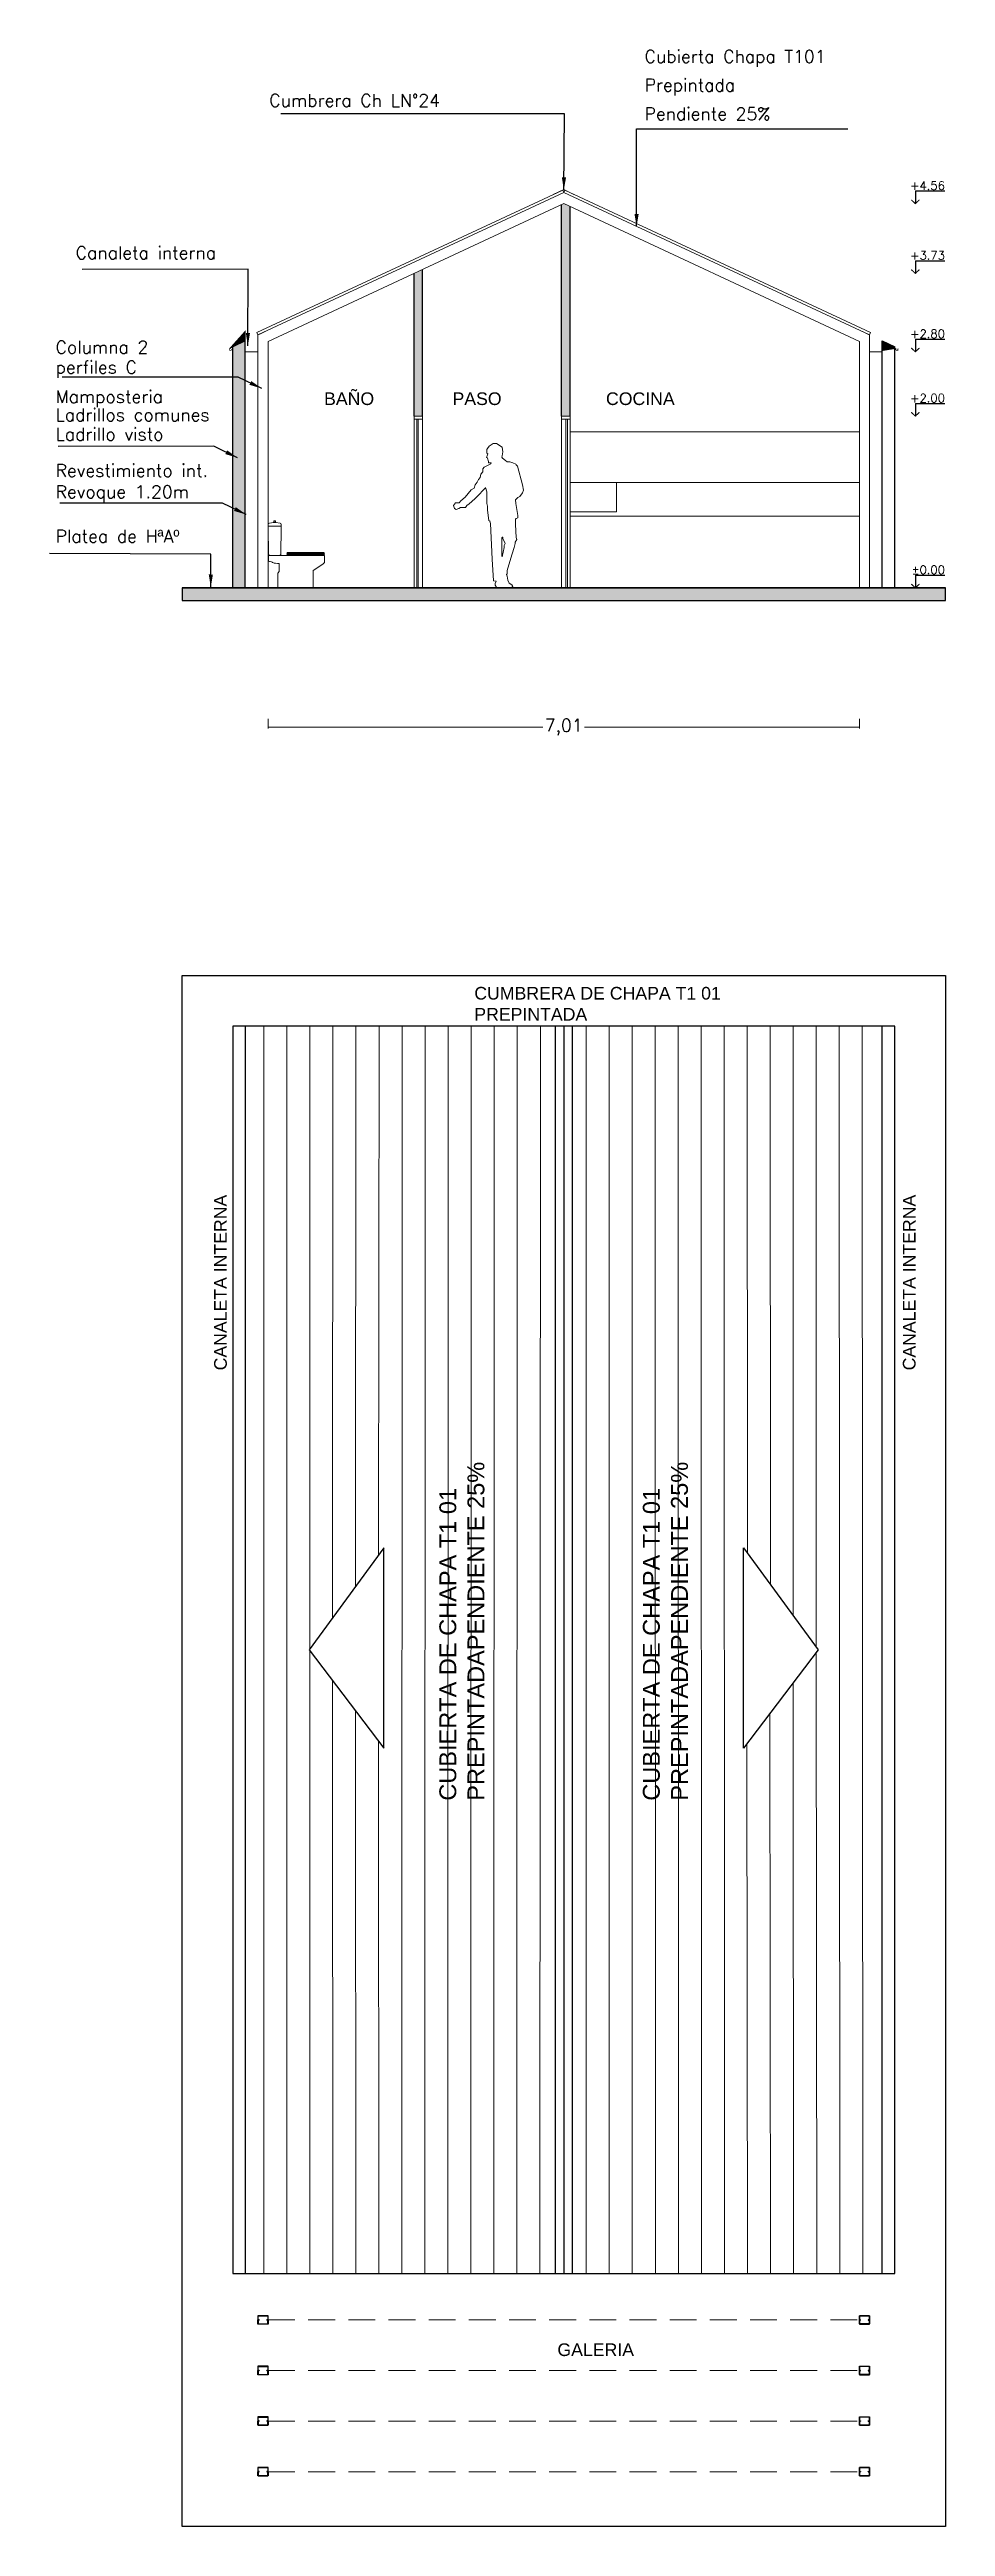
# Model space of a CAD drawing. Header units: metres. Extents: x 5593058 to 5593183, y 6971841 to 6972020.
# Drawn here: x 5593151.75 to 5593162.37, y 6971982.57 to 6972011.95 of the extents above; entities that cross this region are included whole.
import ezdxf
from ezdxf.enums import TextEntityAlignment as Align

# ---------------------------------------------------------------- set-up
doc = ezdxf.new("R2010")
doc.units = ezdxf.units.M
doc.header["$LTSCALE"] = 0.1
doc.header["$PDMODE"] = 35
doc.header["$PDSIZE"] = -3
for name, pattern in [('ACAD_ISO03W100', [30, 12, -18]), ('HIDDEN', [9.524999999999999, 6.35, -3.175]), ('HIDDEN2', [4.762499999999999, 3.175, -1.5875])]:
    doc.linetypes.add(name, pattern=pattern)
for name, color, linetype, lineweight in [('0-COTAS', 9, 'Continuous', 0), ('A-ABERTURAS', 1, 'Continuous', 0), ('A-MOBILIARIO', 1, 'Continuous', 5), ('A-PISOS', 252, 'Continuous', 0), ('A-PLANILLA LOCALES', 2, 'Continuous', 0), ('A-PROYECCIONES', 253, 'ACAD_ISO03W100', 0), ('B Mobiliario', 1, 'Continuous', 0)]:
    doc.layers.add(name, color=color, linetype=linetype, lineweight=lineweight)
for name, color, linetype in [('A - MUROS', 2, 'Continuous'), ('A - PISOS', 1, 'Continuous'), ('A - PROYECCION', 1, 'HIDDEN2'), ('A - TEXTOS', 1, 'Continuous'), ('A - VISTA 2', 2, 'Continuous'), ('A- HACH_MURO', 10, 'Continuous'), ('Borde Rio', 160, 'Continuous'), ('PLANTA DE TECHOS', 1, 'Continuous'), ('simb_cota nivel', 1, 'Continuous')]:
    doc.layers.add(name, color=color, linetype=linetype)
doc.styles.add('arial', font='arial.ttf')
doc.styles.add('COTAS', font='arial.ttf', dxfattribs={"width": 0.7})
doc.styles.add('ROMANS', font='romans')
doc.styles.get("Standard").update_dxf_attribs({"font": 'simplex.shx'})
doc.dimstyles.new('1-100', dxfattribs={"dimscale": 0.05, "dimtxt": 6, "dimasz": 3, "dimexe": 1.25, "dimexo": 0.625, "dimtad": 0, "dimzin": 1, "dimtxsty": 'COTAS', "dimcen": 0, "dimazin": 0, "dimtm": 1e-09, "dimtfac": 1, "dimtofl": 0, "dimtmove": 0, "dimatfit": 3, "dimfxl": 1.25, "dimarcsym": 0})
doc.dimstyles.new('EST-1.100', dxfattribs={"dimtxt": 0.15, "dimasz": 0.01, "dimexe": 0.015, "dimexo": 0, "dimgap": 0.05, "dimtad": 0, "dimtxsty": 'Standard', "dimblk": 'DOT', "dimcen": 0.02, "dimclrd": 256, "dimclre": 256, "dimclrt": 256, "dimazin": 0, "dimtfac": 1, "dimtmove": 0, "dimatfit": 3, "dimfxl": 0.1, "dimfxlon": 1, "dimlwd": -1, "dimlwe": -1, "dimarcsym": 0})

msp = doc.modelspace()

# ---------------------------------------------------------------- texts
at = {"layer": 'A - TEXTOS', "color": 252, "lineweight": 15, "ltscale": 0.08, "style": 'ROMANS'}
for s, p in [('Cubierta Chapa T101', (5593158.805173648, 6972011.794899343)), ('Prepintada ', (5593158.805173648, 6972011.456041622)), ('Cumbrera Ch LN°24 ', (5593154.355556245, 6972011.273137379)), ('Pendiente 25%%%', (5593158.805173648, 6972011.114496138)), ('Canaleta interna', (5593152.059997728, 6972009.465684876)), ('Columna 2 ', (5593151.822271874, 6972008.345626481)), ('perfiles C', (5593151.822271874, 6972008.108024349)), ('Mamposteria ', (5593151.822271874, 6972007.759046931)), ('Ladrillos comunes', (5593151.822271874, 6972007.543720064)), ('Ladrillo visto', (5593151.822271874, 6972007.313543193)), ('Revestimiento int.', (5593151.822271874, 6972006.882889978)), ('Revoque 1.20m', (5593151.822271874, 6972006.630437843)), ('Platea de HªAº', (5593151.822271874, 6972006.103258825))]:
    msp.add_text(s, height=0.15, dxfattribs=at).set_placement(p)
at = {"layer": 'A-PLANILLA LOCALES', "style": 'arial'}
for s, p in [('BAÑO ', (5593155.005539993, 6972007.73474053)), ('PASO ', (5593156.528235107, 6972007.73474053)), ('COCINA ', (5593158.347969031, 6972007.73474053)), ('GALERIA ', (5593157.772053357, 6971984.589159572))]:
    msp.add_text(s, height=0.15, dxfattribs=at).set_placement(p)
at = {"layer": 'PLANTA DE TECHOS', "color": 2, "insert": (5593156.786860356, 6972000.831726243), "char_height": 0.15, "attachment_point": 1}
msp.add_mtext_dynamic_manual_height_columns('\\pxt10;{\\fArial|b0|i0|c0|p34;CUMBRERA DE CHAPA T1 01\\PPREPINTADA}', width=3.660547189656425, gutter_width=12.5, heights=[0.5983076272901815], dxfattribs=at)
at = {"layer": 'PLANTA DE TECHOS', "color": 2}
for s, width, heights, insert, char_height, attachment_point, rotation in [('\\pxt10;{\\fArial|b0|i0|c0|p34;CANALETA INTERNA }', 3.660547189656425, [0.5983076272901815], (5593153.702493122, 6971996.282220558), 0.15, 1, 90.00000000000001), ('\\pxt10;{\\fArial|b0|i0|c0|p34;CANALETA INTERNA }', 3.660547189656425, [0.5983076272901815], (5593161.86801389, 6971996.282220558), 0.15, 1, 90.00000000000001), ('\\pxt10;{\\fArial|b0|i0|c0|p34;CUBIERTA DE CHAPA T1 01\\PPREPINTADAPENDIENTE 25%}', 8.654250567089548, [1.807419795579904], (5593156.908817663, 6971991.177203856), 0.2, 7, 90.00000000000003), ('\\pxt10;{\\fArial|b0|i0|c0|p34;CUBIERTA DE CHAPA T1 01\\PPREPINTADAPENDIENTE 25%}', 8.654250567089548, [1.807419795579904], (5593158.785716423, 6971991.177203856), 0.2, 1, 89.99999999999999)]:
    msp.add_mtext_dynamic_manual_height_columns(s, width=width, gutter_width=12.5, heights=heights, dxfattribs=dict(at, insert=insert, char_height=char_height, attachment_point=attachment_point, rotation=rotation))

# ---------------------------------------------------------------- blocks, each defined once
blk = doc.blocks.new('PERFIL C 120')
blk.add_lwpolyline([(0.1049999995157123, 1.862645149230957e-09), (0.1200000001117587, 1.862645149230957e-09), (0.1200000001117587, 0.05000000167638063), (0, 0.05000000353902578), (0, 3.725290298461914e-09), (0.01500000059604645, 1.862645149230957e-09), (0.01500000059604645, 0.002000002190470695), (0.001999999396502972, 0.002000002190470695), (0.002000000327825546, 0.04800000321120024), (0.1184000009670854, 0.04800000134855509), (0.1184000009670854, 0.002000002190470695), (0.1049999995157123, 0.002000002190470695)], close=True)
blk = doc.blocks.new('EST MET')
at = {"layer": 'A-PROYECCIONES', "color": 253, "linetype": 'HIDDEN', "ltscale": 0.5}
blk.add_line((0.1200000001117587, -1.862645149230957e-09), (7.1304637696594, 0), dxfattribs=at)
at = {"layer": 'A - VISTA 2'}
blk.add_blockref('PERFIL C 120', (0, -3.725290298461914e-09), dxfattribs=at)
at = {"layer": 'A - VISTA 2', "xscale": -1, "rotation": 180}
blk.add_blockref('PERFIL C 120', (0, 3.725290298461914e-09), dxfattribs=at)
at = {"layer": 'A - VISTA 2', "xscale": -1}
blk.add_blockref('PERFIL C 120', (7.250463769771159, -1.396983861923218e-07), dxfattribs=at)
at = {"layer": 'A - VISTA 2', "rotation": 180}
blk.add_blockref('PERFIL C 120', (7.250463769771159, -1.322478055953979e-07), dxfattribs=at)
blk = doc.blocks.new('_Dot')
at = {"color": 0, "linetype": 'ByBlock', "lineweight": -2}
blk.add_line((-0.5, 0), (-1, 0), dxfattribs=at)
at = {"color": 0, "linetype": 'ByBlock', "const_width": 0.5}
blk.add_lwpolyline([(-0.25, 0, 1), (0.25, 0, 1)], format="xyb", close=True, dxfattribs=at)
blk = doc.blocks.new('*D181')
at = {"layer": '0-COTAS', "transparency": 16777216}
for p, q in [((5593154.342035215, 6972004.012604863), (5593154.342035215, 6972003.897604863)), ((5593154.352035215, 6972003.912604863), (5593157.600838481, 6972003.912604863)), ((5593161.342498891, 6972003.912604863), (5593158.093695625, 6972003.912604863)), ((5593161.352498891, 6972004.012604863), (5593161.352498891, 6972003.897604863))]:
    blk.add_line(p, q, dxfattribs=at)
at = {"layer": 'Defpoints', "color": 0, "transparency": 16777216}
for p in [(5593154.342035215, 6972004.364535985), (5593161.352498891, 6972004.364535985), (5593161.352498891, 6972003.912604863)]:
    blk.add_point(p, dxfattribs=at)
at = {"layer": '0-COTAS', "transparency": 16777216, "xscale": 0.01, "yscale": 0.01, "zscale": 0.01, "rotation": 180}
blk.add_blockref('_Dot', (5593154.342035215, 6972003.912604863), dxfattribs=at)
at = {"layer": '0-COTAS', "transparency": 16777216, "xscale": 0.01, "yscale": 0.01, "zscale": 0.01}
blk.add_blockref('_Dot', (5593161.352498891, 6972003.912604863), dxfattribs=at)
at = {"layer": '0-COTAS', "transparency": 16777216, "insert": (5593157.847267053, 6972003.912604863), "char_height": 0.15, "attachment_point": 5}
blk.add_mtext('7,01', dxfattribs=at)
blk = doc.blocks.new('ca_ba_wc014')
for p, q in [((-11.24655365245417, 73.0999999998603), (3.999004470184445, 73.0999999998603)), ((-5.12377459090203, 77.49549995944835), (-2.12377459090203, 77.49549995944835)), ((-4.522138778585941, 77.99838909995742), (-2.725410403683782, 77.99838909995742)), ((1.864240618422627, 38.5), (-9.111789800226688, 38.5)), ((14.3490606690757, 41), (15.3490606690757, 41)), ((15.3490606690757, 40.5), (14.3490606690757, 40.5)), ((14.3490606690757, 38.99999999976717), (15.3490606690757, 38.99999999976717)), ((15.3490606690757, 38.5), (14.3490606690757, 38.5)), ((15.3490606690757, 41), (49.35040532145649, 41)), ((15.3490606690757, 41), (15.3490606690757, 40.5)), ((15.3490606690757, 40.5), (49.35040532145649, 40.5)), ((15.3490606690757, 38.99999999976717), (49.35040532145649, 38.99999999976717)), ((15.3490606690757, 38.99999999976717), (15.3490606690757, 38.5)), ((15.3490606690757, 38.5), (49.35040532145649, 38.5)), ((50.35040532099083, 41), (49.35040532145649, 41)), ((49.35040532145649, 41), (49.35040532145649, 40.5)), ((49.35040532145649, 40.5), (50.35040532099083, 40.5)), ((50.35040532099083, 38.99999999976717), (49.35040532145649, 38.99999999976717)), ((49.35040532145649, 38.99999999976717), (49.35040532145649, 38.5)), ((49.35040532145649, 38.5), (50.35040532099083, 38.5))]:
    blk.add_line(p, q)
blk.add_lwpolyline([(-11.00035017495975, 36.62559432955459), (-11.00035017495975, 32.93495359225199, 0.4164187560727259), (-9.111789800226688, 31.06054792180657), (-7.504595919046551, 30.86428933148272), (-6.753741478547454, 30.50417562527582), (-6.153067109175026, 29.90398147050291), (-5.222005766816437, 29.48385113570839), (-4.110760478768498, 29.24377068667673), (-2.669128218200058, 29.09372214809991), (-0.2363809514790773, 29.00369023787789), (1.599617470987141, 29.00369023787789), (1.599617470987141, 19.51427674014121), (0, 17.31658401712775), (0, 0), (41.78995765000582, 0), (41.78995765000582, 20.44999999995343), (53.46327868802473, 27.9897478276398), (54.70165592851117, 29.22713268967345), (55.30315672419965, 30.18168553127907), (55.55344634782523, 31.22746583772823), (55.55344634782523, 37.83822993119247, 0.4142135623730951), (54.89167627878487, 38.5), (50.35040532099083, 38.5), (50.35040532099083, 38.99999999976717), (54.66102328943089, 38.99999999976717, 1), (54.66102328943089, 40.5), (50.35040532099083, 40.5), (50.35040532099083, 41), (54.38692514738068, 41, 1), (54.38692514738068, 42), (11.54449032060802, 42, 1), (11.54449032060802, 41), (14.3490606690757, 41), (14.3490606690757, 40.5), (11.54449032060802, 40.5, 1), (11.54449032060802, 38.99999999976717), (14.3490606690757, 38.99999999976717), (14.3490606690757, 38.5), (1.864240618422627, 38.5, 0.4164187560727259), (3.752800992690027, 40.37440567021258), (3.999004470184445, 70.65750181209296), (3.999004470184445, 73.0999999998603), (4.19900447037071, 73.0999999998603), (4.19900447037071, 75.06090159807354, 0.3903323688886576), (2.730405436363071, 76.65549677726813), (-2.12377459090203, 77.49549995944835), (-2.12377459090203, 77.79662402835675, 0.4126931531334773), (-2.32273583766073, 77.99662133073434, 0.0004018747618855861), (-2.725410403683782, 77.99838909995742), (-2.630983089096844, 79.39165515918285, 0.433122653446227), (-2.730399697553366, 79.49841642612591, 0.0008862867053626449), (-3.62377459090203, 79.5, 0.0008862867053625894), (-4.517149484716356, 79.49841642612591, 0.4331226534462188), (-4.616566093172878, 79.39165515918285), (-4.522138778585941, 77.99838909995742, 0.0004018747618856972), (-4.924813344608992, 77.99662133073434, 0.4126931531334773), (-5.12377459090203, 77.79662402835675), (-5.12377459090203, 77.49549995944835), (-9.977954618632793, 76.65549677726813, 0.3903323688886576), (-11.44655365264043, 75.06090159807354), (-11.44655365264043, 73.0999999998603), (-11.24655365245417, 73.0999999998603), (-11.24655365245417, 70.70096405153163), (-11.00035017495975, 40.37440567021258, 0.4164187560727259), (-9.111789800226688, 38.5, 0.4164187560727259)], format="xyb", close=True)
blk = doc.blocks.new('ca_pers001')
for p, q in [((40.35520008071171, 158.8530318667472), (39.52982780234697, 159.5865841556529)), ((40.17177002403696, 154.0835984865007), (39.9883399673613, 153.9008821654547)), ((57.17143345316254, 154.8993899098309), (57.59796128376638, 156.6523750000306)), ((57.96482139711679, 153.7154788396874), (57.17143345316254, 154.8993899098309)), ((61.63342253061955, 150.9639860051111), (57.96482139711679, 153.7154788396874)), ((63.46780706626851, 149.588239587823), (61.63342253061955, 150.9639860051111)), ((66.58616001419523, 149.588239587823), (63.46780706626851, 149.588239587823)), ((70.07137307547146, 148.1668140902739), (66.58616001419523, 149.588239587823)), ((73.55658613674814, 146.7453885927239), (70.07137307547146, 148.1668140902739)), ((37.42031917390932, 118.1314753159654), (27.51492817565622, 107.8590562665668)), ((74.29030636344851, 145.8291199827727), (73.55658613674814, 146.7453885927239)), ((6.053275669072718, 94.28430841473255), (8.07104827694775, 95.38598035045152)), ((57.96482139711679, 60.16472246410058), (58.14825145379109, 60.27308460858876)), ((57.59796128376638, 36.68567520968054), (57.29987169750075, 37.78734714539951)), ((62.55065678289293, 15.77540446879084), (62.5001355539107, 16.20027015736014))]:
    blk.add_line(p, q)
for points in [[(39.9883399673613, 153.9008821654547), (41.45582240521162, 149.8650010741135), (41.45582240521162, 148.121135010012), (44.57417535313743, 148.121135010012), (44.02388518311272, 147.1135082395372), (36.31969684940941, 143.2603434692423), (34.4853962826578, 141.2424029235717), (34.4853962826578, 137.7573578000902), (32.28419361810711, 134.6404323234219), (31.36700135028241, 130.7872675531271), (29.53270078353125, 128.58661068641), (28.06526033013006, 125.4669982050209), (25.68062760890371, 122.1673564073067), (24.39653324328037, 118.1314753159654), (20.72793210977761, 116.1135347702948), (17.24267706405226, 111.7095340321403), (13.75746400277512, 107.490936619753), (8.437950374747288, 103.2723392073663), (6.494050194984538, 100.7976078590805)], [(40.35520008071171, 158.8530318667472), (40.1717700240365, 157.7513599310282), (38.88780161175873, 154.451718133314), (40.1717700240365, 154.0835984865007)], [(57.59796128376593, 156.6523750000306), (58.33163952601763, 161.4218083802771), (57.41448924264205, 166.9247940494292), (50.81096521788731, 171.0520333012937), (46.95876608991466, 171.0520333012937), (42.18958461636112, 168.0237789804269), (39.9883399673613, 165.272286145851), (39.52982780234606, 164.1733012148534), (39.52982780234606, 159.5865841556529)], [(50.26059107896481, 7.703642286108789), (47.3256681877142, 8.437194575014018), (45.67479767763734, 34.11958570087199), (43.84049711088528, 76.30824682946468), (43.10677688418491, 79.24245598508696), (41.82272450301025, 79.97600827399219), (40.26350604459822, 92.0836515480155), (40.26350604459822, 96.85308492826243), (39.25461974066047, 100.155413730698), (39.25461974066047, 113.9128779035782), (37.78717928725928, 119.0477439259171), (37.42031917390932, 118.1314753159654)], [(74.29030636344942, 145.8291199827722), (75.57431676017495, 144.3620154049613), (81.62759259935319, 122.3500727283526), (82.91168696497698, 115.7454151234815), (81.62759259935319, 112.8112059678592), (78.3258935636486, 108.409892234426), (75.94121885797449, 107.1255039776611), (73.18972602339818, 104.3740111430852), (73.92348823454722, 100.155413730698), (76.12469089909837, 85.8471135899581), (76.12469089909837, 83.09562075538179), (74.10691829122288, 82.36206846647656), (73.46489210063555, 81.44311285180356), (73.46489210063555, 75.02385857269974), (74.29030636344942, 59.6165735009622), (75.02406857459891, 57.23051330847829), (73.00629596672297, 54.11358783181004), (72.82286591004731, 52.46107992823136), (71.72228556999744, 47.87704987375218), (69.33765284877109, 40.35612365892939), (66.76954808642131, 31.18268954052837), (63.559501102382, 20.54483784903778), (63.559501102382, 16.32624043665055), (62.5001355539107, 16.20027015736014)], [(6.494050194984538, 100.7976078590805), (2.384590566672159, 100.7976078590805), (-1.701050678093452e-07, 97.76935353821409), (1.100580169945715, 94.10159209368612), (2.934964705594666, 92.81720383692118), (6.053275669072718, 94.10159209368612), (6.053275669072718, 94.2843084147321)], [(27.51492817565577, 107.8590562665668), (25.31372551110508, 105.4729960740829), (18.34325740410304, 99.60457776283829), (15.59184853842407, 97.76935353821409), (13.94085207500166, 95.2946221899283), (11.18944320932314, 95.15489794442237), (8.437950374747288, 95.15489794442237), (8.07104827694775, 95.38598035045106)], [(57.96482139711679, 60.16472246410058), (57.13932316540513, 59.24845385414892), (57.00182409568424, 46.95809425907919), (57.29987169750075, 43.47304913559765), (57.29987169750075, 37.78734714539951)], [(58.148251453792, 60.27308460858876), (58.148251453792, 58.33218524419726), (60.89970230391873, 52.46107992823136), (59.89081599998099, 50.07770674046878), (59.89081599998099, 47.69164654798487), (57.59796128376593, 36.68567520968054)], [(50.26059107896481, 7.703642286108789), (49.1599687544649, 5.134865772578451), (49.1599687544649, 3.299641547954252), (51.17778334678997, -2.497599780326709e-07), (55.0298565214166, -2.497599780326709e-07), (59.79912196386795, -2.497599780326709e-07), (67.87012842647255, -2.497599780326709e-07), (70.25480313214712, 1.467104328050937), (69.15422279209633, 3.485044873721563), (65.85239780304528, 5.685701740438162), (64.20152729296933, 9.170746863919703), (63.46780706626896, 13.94018024416619), (62.55065678289293, 15.77540446879084)]]:
    blk.add_lwpolyline(points)
blk = doc.blocks.new('ref-nivel-co')
at = {"linetype": 'ByBlock'}
blk.add_line((-6.661338147750939e-18, 0.003000000000000043), (0, 7.105427357601002e-17), dxfattribs=at)
at = {"const_width": 0.00025}
blk.add_lwpolyline([(-0.0009750000000000058, 0.0009040375655910099), (0, 7.107378921511475e-17), (0.0009749999999999983, 0.0009040375655910099)], dxfattribs=at)
blk.add_lwpolyline([(-6.661338147750939e-18, 0.003000000000000043), (0.006999999999999997, 0.003000000000000043)])
blk.add_attdef('NIVEL', text='', height=0.002).set_placement((0.006999999999999997, 0.003262265530143154), align=Align.RIGHT)

# ---------------------------------------------------------------- dimensions: what is measured, and where the dimension line sits
at = {"layer": '0-COTAS'}
dim = msp.add_linear_dim(base=(5593161.352498891, 6972003.912604863), p1=(5593154.342035215, 6972004.364535985), p2=(5593161.352498891, 6972004.364535985), dimstyle='EST-1.100', dxfattribs=at)
dim.commit()
dim.dimension.update_dxf_attribs({"geometry": '*D181', "text_midpoint": (5593157.847267053, 6972003.912604863)})

# ---------------------------------------------------------------- hatches: boundary and pattern name
at = {"layer": 'A - MUROS'}
h = msp.add_hatch(color=256, dxfattribs=at)
h.dxf.hatch_style = 1
h.paths.add_polyline_path([(5593162.372498893, 6972005.566260621), (5593157.220431219, 6972005.566260621), (5593157.220431205, 6972005.566260613), (5593157.13972114, 6972005.566260613), (5593153.322035213, 6972005.566260621), (5593153.322035213, 6972005.416260617), (5593162.372498892, 6972005.416260617)])
at = {"layer": 'A- HACH_MURO'}
h = msp.add_hatch(color=256, dxfattribs=at)
h.dxf.hatch_style = 1
h.paths.add_polyline_path([(5593157.922035207, 6972010.089463518), (5593157.847267053, 6972010.124328486), (5593157.822035208, 6972010.112562682), (5593157.822035211, 6972007.603264719), (5593157.92203521, 6972007.603264719)])
h = msp.add_hatch(color=256, dxfattribs=at)
h.dxf.hatch_style = 1
h.paths.add_polyline_path([(5593154.072035208, 6972008.493403282), (5593153.922035208, 6972008.420546346), (5593153.922035213, 6972005.566260621), (5593154.072035213, 6972005.566260621)])
h.paths.add_polyline_path([(5593156.172035209, 6972009.34315494), (5593156.072035209, 6972009.296524168), (5593156.072035212, 6972007.603264716), (5593156.172035212, 6972007.603264716)])
h = msp.add_hatch(dxfattribs=at)
h.set_pattern_fill('ANGLE', color=256)
h.set_pattern_definition([(0, (0, 0), (0, 6.985), [5.08, -1.905]), (90, (0, 0), (-6.985, 4.277078946022131e-16), [5.08, -1.905])])
h.paths.add_polyline_path([(5593161.772498898, 6972008.420546346), (5593161.622498898, 6972008.493403282), (5593161.622498893, 6972005.566260621), (5593161.772498893, 6972005.566260621)])
at = {"layer": 'B Mobiliario'}
h = msp.add_hatch(dxfattribs=at)
h.set_pattern_fill('LINE', color=256, scale=0.08600000000000001, angle=90)
h.set_pattern_definition([(90, (0, -0.5999999437481165), (-0.27305, 1.671949042535924e-17), [])])
h.paths.add_polyline_path([(5593157.747267043, 6972000.367367607), (5593154.072035213, 6972000.367367607), (5593154.072035213, 6971985.567367604), (5593157.747267043, 6971985.567367604)])
h.paths.add_polyline_path([(5593155.714631708, 6971991.801887128), (5593154.829266991, 6971992.967367605), (5593155.714631708, 6971994.176014678)], flags=16)
h.paths.add_polyline_path([(5593161.622498873, 6972000.367367607), (5593157.947267042, 6972000.367367607), (5593157.947267042, 6971985.567367604), (5593161.622498873, 6971985.567367604)])
h.paths.add_polyline_path([(5593159.979902377, 6971991.801887128), (5593159.979902377, 6971994.176014678), (5593160.865267094, 6971992.967367605)], flags=16)
h.paths.add_polyline_path([(5593157.010659409, 6971991.105648604), (5593157.010659409, 6971995.226931005), (5593156.261773553, 6971995.226931005), (5593156.261773553, 6971991.105648604)], flags=24)
h.paths.add_polyline_path([(5593159.435079769, 6971991.105648604), (5593159.435079769, 6971995.226931005), (5593158.686193913, 6971995.226931005), (5593158.686193913, 6971991.105648604)], flags=24)

# ---------------------------------------------------------------- linework, layer by layer
at = {"layer": '0-COTAS'}
for p, q in [((5593154.209357473, 6972008.593449847), (5593157.834588503, 6972010.283923075)), ((5593157.847267054, 6972010.256733841), (5593157.834588504, 6972010.283923076)), ((5593157.847267054, 6972010.256733841), (5593157.859945604, 6972010.283923075)), ((5593161.485177302, 6972008.593449536), (5593157.859945603, 6972010.283923075)), ((5593154.222036023, 6972008.566260614), (5593154.209357473, 6972008.593449847)), ((5593161.472498897, 6972008.566260218), (5593161.485177454, 6972008.593449465))]:
    msp.add_line(p, q, dxfattribs=at)
msp.add_lwpolyline([(5593154.222036023, 6972008.566260541), (5593154.222035995, 6972008.5662606), (5593157.847267053, 6972010.256733841)], dxfattribs=at)
at = {"layer": 'A - PISOS'}
msp.add_lwpolyline([(5593153.324035212, 6972000.967367606), (5593162.372498876, 6972000.967367606), (5593162.371498873, 6971982.567367662), (5593153.323035209, 6971982.567367662)], close=True, dxfattribs=at)
at = {"layer": 'A - PROYECCION', "color": 2, "linetype": 'Continuous'}
for p, q in [((5593157.747267043, 6972000.367367607), (5593157.747267043, 6971985.567367604)), ((5593157.847267043, 6972000.367367607), (5593157.847267043, 6971985.567367604)), ((5593157.947267042, 6972000.367367607), (5593157.947267042, 6971985.567367604))]:
    msp.add_line(p, q, dxfattribs=at)
for points in [[(5593153.922035213, 6971985.567367604), (5593161.772498873, 6971985.567367604), (5593161.772498873, 6972000.367367607), (5593153.922035213, 6972000.367367607)], [(5593154.072035213, 6971985.567367604), (5593161.622498873, 6971985.567367604), (5593161.622498873, 6972000.367367607), (5593154.072035213, 6972000.367367607)]]:
    msp.add_lwpolyline(points, close=True, dxfattribs=at)
at = {"layer": 'A - PROYECCION', "color": 1, "linetype": 'Continuous', "flags": 128}
for points in [[(5593155.714631708, 6971991.801887128), (5593155.714631708, 6971994.176014678), (5593154.829266991, 6971992.967367605), (5593155.714631708, 6971991.801887128)], [(5593159.979902377, 6971991.801887128), (5593159.979902377, 6971994.176014678), (5593160.865267094, 6971992.967367605), (5593159.979902377, 6971991.801887128)]]:
    msp.add_lwpolyline(points, dxfattribs=at)
at = {"layer": 'A-ABERTURAS', "color": 1}
for p, q in [((5593156.072035213, 6972007.566260614), (5593156.172035213, 6972007.566260614)), ((5593156.072035212, 6972007.566260614), (5593156.072035212, 6972005.566260614)), ((5593156.104138587, 6972007.565924908), (5593156.104138587, 6972005.565924908)), ((5593156.122035211, 6972007.566260614), (5593156.122035211, 6972005.566260614)), ((5593156.172035212, 6972007.566260613), (5593156.172035212, 6972005.566260614)), ((5593157.822035211, 6972007.566260614), (5593157.92203521, 6972007.566260613)), ((5593157.822035211, 6972007.566260614), (5593157.822035211, 6972005.566260614)), ((5593157.822035211, 6972007.566260616), (5593157.922035211, 6972007.566260616)), ((5593157.872035211, 6972007.566260611), (5593157.872035211, 6972005.566260611)), ((5593157.893136605, 6972007.566260611), (5593157.893136605, 6972005.566260611)), ((5593157.92203521, 6972007.566260613), (5593157.92203521, 6972005.566260614))]:
    msp.add_line(p, q, dxfattribs=at)
at = {"layer": 'A-ABERTURAS', "color": 1, "flags": 128}
msp.add_lwpolyline([(5593157.720218228, 6972010.231380831), (5593157.847059932, 6972010.290364687), (5593157.968689796, 6972010.232140111)], dxfattribs=at)
at = {"layer": 'A-ABERTURAS', "color": 1}
for points in [[(5593156.072035212, 6972007.603264716), (5593156.172035212, 6972007.603264716), (5593156.172035212, 6972007.566260614), (5593156.072035212, 6972007.566260614)], [(5593157.82203521, 6972007.603264719), (5593157.92203521, 6972007.603264719), (5593157.92203521, 6972007.566260616), (5593157.82203521, 6972007.566260616)]]:
    msp.add_lwpolyline(points, close=True, dxfattribs=at)
at = {"layer": 'A-MOBILIARIO', "color": 1}
for p, q in [((5593157.92203521, 6972007.416260613), (5593161.352498891, 6972007.416260614)), ((5593157.922035207, 6972006.81626059), (5593161.352498891, 6972006.816260614)), ((5593157.922035213, 6972006.416260613), (5593161.352498891, 6972006.416260614))]:
    msp.add_line(p, q, dxfattribs=at)
at = {"layer": 'A-PISOS'}
for p, q in [((5593154.222035209, 6972008.566260234), (5593157.847267054, 6972010.256733841)), ((5593161.472498904, 6972008.566260232), (5593157.847267053, 6972010.256733841))]:
    msp.add_line(p, q, dxfattribs=at)
for points in [[(5593157.847267053, 6972010.124328486), (5593154.34203521, 6972008.489811809)], [(5593157.847267053, 6972010.124328486), (5593161.352498896, 6972008.489811809)], [(5593154.34203521, 6972008.489811809), (5593154.342035215, 6972005.566260614), (5593154.222035216, 6972005.566260614), (5593154.222035209, 6972008.566260614)], [(5593161.352498896, 6972008.489811809), (5593161.352498891, 6972005.566260614), (5593161.47249889, 6972005.566260614), (5593161.472498897, 6972008.566260614)]]:
    msp.add_lwpolyline(points, dxfattribs=at)
msp.add_lwpolyline([(5593157.922035207, 6972006.816260614), (5593158.474121419, 6972006.816260614), (5593158.474121422, 6972006.466260613), (5593157.92203521, 6972006.466260613)], close=True, dxfattribs=at)
at = {"layer": 'Borde Rio', "color": 3}
for p, q in [((5593157.822035211, 6972007.603264719), (5593157.822035208, 6972010.112562682)), ((5593157.92203521, 6972007.603264719), (5593157.922035207, 6972010.089463518)), ((5593156.072035212, 6972007.603264716), (5593156.072035209, 6972009.296524168)), ((5593156.172035212, 6972007.603264716), (5593156.172035209, 6972009.343154941)), ((5593154.072035208, 6972008.496314075), (5593153.922035208, 6972008.426367916)), ((5593153.922035213, 6972005.566260614), (5593153.922035208, 6972008.426367916)), ((5593154.072035213, 6972005.566260614), (5593154.072035208, 6972008.496314075)), ((5593161.622498893, 6972005.566260614), (5593161.622498898, 6972008.496314075)), ((5593161.622498898, 6972008.496314075), (5593161.772498898, 6972008.426367916)), ((5593161.772498893, 6972005.566260614), (5593161.772498898, 6972008.426367916)), ((5593153.322035213, 6972005.566260617), (5593162.372498892, 6972005.566260621))]:
    msp.add_line(p, q, dxfattribs=at)
at = {"layer": 'Borde Rio', "color": 1, "const_width": 0.01, "flags": 128}
for points in [[(5593154.311986887, 6972008.609950909), (5593154.222036023, 6972008.566260614), (5593154.222036023, 6972008.366260613), (5593154.072036023, 6972008.366260613), (5593154.072036022, 6972008.493403678), (5593153.885837733, 6972008.402964765), (5593153.885837733, 6972008.382964766), (5593153.900837732, 6972008.382964766), (5593153.914979869, 6972008.397106901)], [(5593161.382547219, 6972008.609950909), (5593161.472498083, 6972008.566260614), (5593161.472498083, 6972008.366260613), (5593161.622498083, 6972008.366260613), (5593161.622498084, 6972008.493403678), (5593161.808696373, 6972008.402964765), (5593161.808696373, 6972008.382964766), (5593161.793696374, 6972008.382964766), (5593161.779554238, 6972008.397106901)]]:
    msp.add_lwpolyline(points, dxfattribs=at)
at = {"layer": 'Borde Rio', "color": 3}
msp.add_lwpolyline([(5593161.472498083, 6972008.566260541), (5593161.472498111, 6972008.5662606)], dxfattribs=at)
at = {"layer": 'Borde Rio', "color": 3, "flags": 128}
msp.add_lwpolyline([(5593153.322035213, 6972005.566260617), (5593153.322035213, 6972005.416260617), (5593162.372498892, 6972005.416260617), (5593162.372498893, 6972005.566260621), (5593153.322035213, 6972005.566260621)], dxfattribs=at)

# ---------------------------------------------------------------- block references
for p in [(5593154.222034785, 6971985.017367608), (5593154.222034636, 6971984.417367612), (5593154.222034636, 6971983.817367609), (5593154.222035158, 6971983.217367605)]:
    msp.add_blockref('EST MET', p)
at = {"layer": '0-COTAS', "xscale": 0.01, "yscale": 0.01, "zscale": 0.01}
msp.add_blockref('ca_pers001', (5593156.541729921, 6972005.566260615), dxfattribs=at)
at = {"layer": 'A-MOBILIARIO', "color": 1, "xscale": 0.01, "yscale": 0.01, "zscale": 0.01}
msp.add_blockref('ca_ba_wc014', (5593154.456500752, 6972005.566260614), dxfattribs=at)
at = {"layer": 'simb_cota nivel', "xscale": 50, "yscale": 50, "zscale": 50}
for p, values in [((5593162.015841092, 6972010.124328489), {'NIVEL': '+4.56'}), ((5593162.015841092, 6972009.296524173), {'NIVEL': '+3.73'}), ((5593162.015841092, 6972008.366260613), {'NIVEL': '+2.80'}), ((5593162.015841094, 6972007.603264718), {'NIVEL': '+2.00'}), ((5593162.015841094, 6972005.566260614), {'NIVEL': '%%p0.00'})]:
    msp.add_blockref('ref-nivel-co', p, dxfattribs=at).add_auto_attribs(values)

msp.set_redraw_order([(e.dxf.handle, doc.entitydb.next_handle()) for e in msp.query("TEXT MTEXT ATTDEF DIMENSION ARC_DIMENSION")])  # texts and dimensions are drawn at this point

# ---------------------------------------------------------------- leaders
at = {"color": 252, "lineweight": 15, "ltscale": 0.08}
for points in [[(5593157.848371046, 6972010.284944952), (5593157.856270996, 6972011.190584179), (5593154.491671189, 6972011.190584179)], [(5593158.710910874, 6972009.851414629), (5593158.710910874, 6972011.012518594), (5593161.217022197, 6972011.012518594)], [(5593154.101856819, 6972008.437748784), (5593154.107629465, 6972009.345655448), (5593152.136760616, 6972009.34432642)], [(5593154.26707509, 6972007.931278385), (5593153.986571623, 6972008.066598909), (5593151.901937166, 6972008.065269881)], [(5593153.980229191, 6972007.10977861), (5593153.699725724, 6972007.245099134), (5593151.851429712, 6972007.243869834)], [(5593154.083300422, 6972006.435483532), (5593153.802796955, 6972006.570804056), (5593151.874590088, 6972006.569574756)], [(5593153.662345745, 6972005.57417726), (5593153.664839345, 6972005.966364251), (5593151.751079678, 6972005.971489596)]]:
    msp.add_leader(points, dimstyle='1-100', override={"dimgap": 0.625, "dimtad": 0}, dxfattribs=at)

doc.saveas('drawing.dxf')
